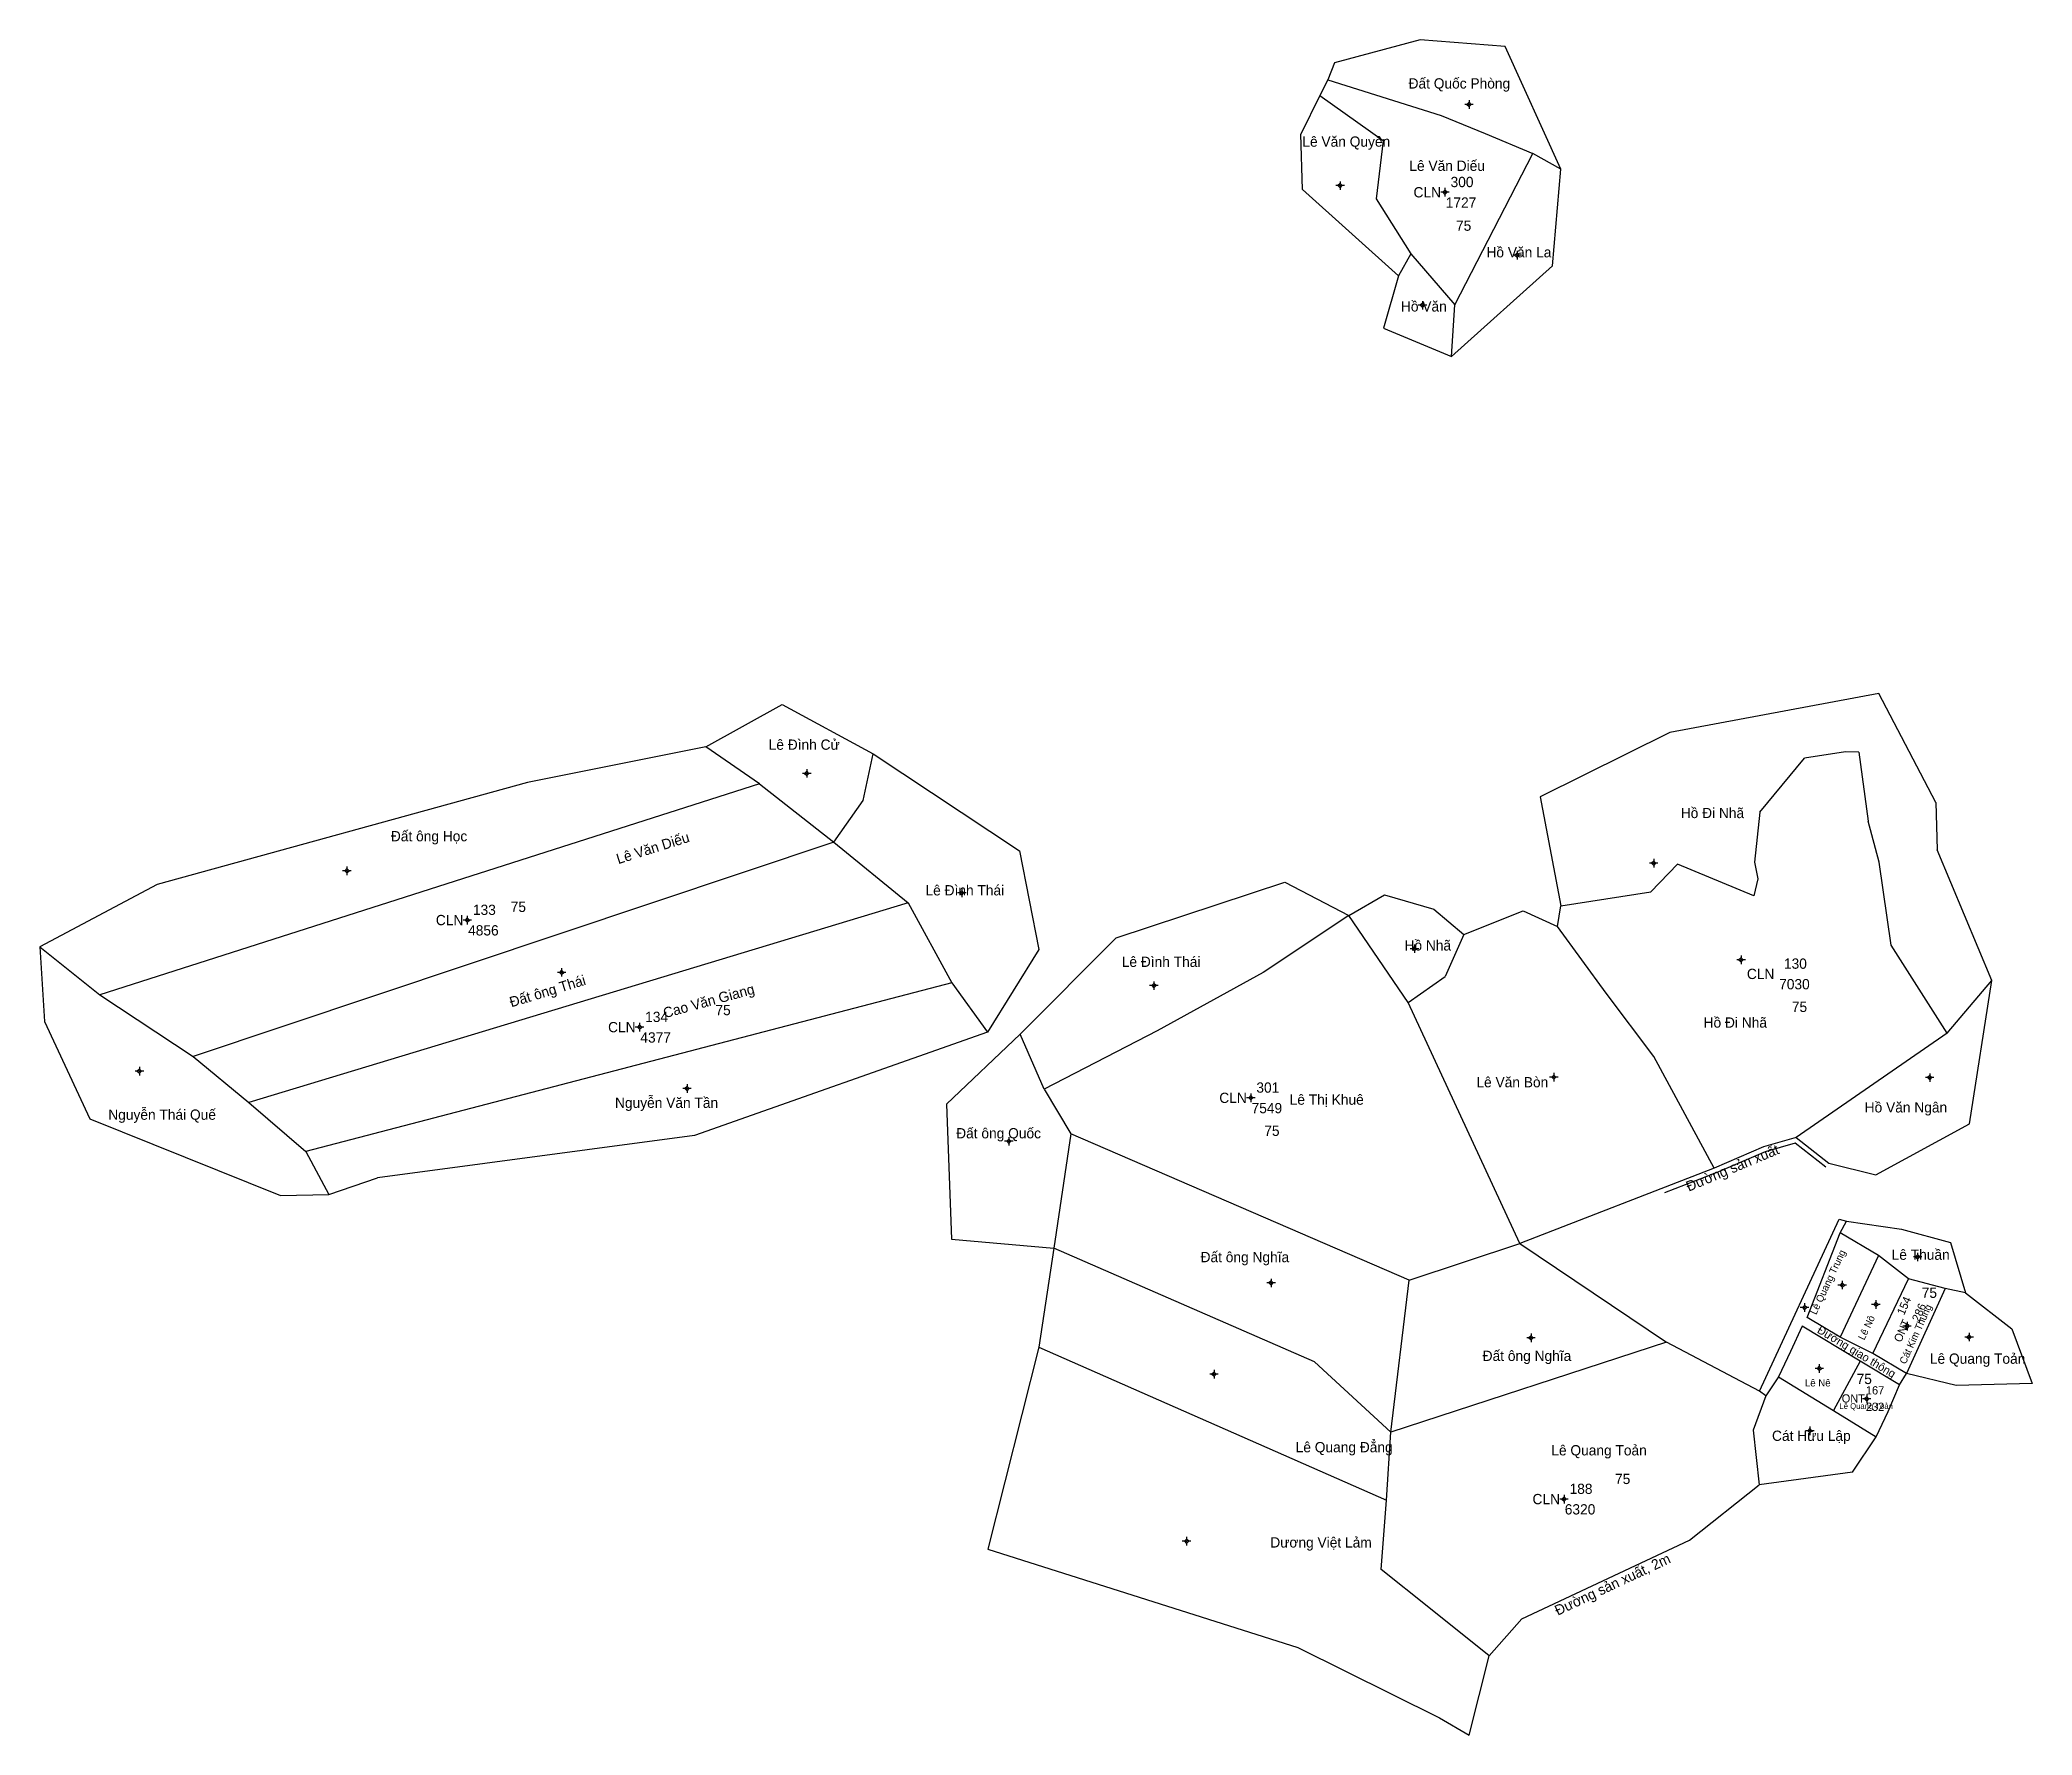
# Model space of a CAD drawing. Extents: x 536635 to 538419, y 1845904 to 1847311.
# Drawn here: x 536979 to 537561, y 1846292 to 1846787 of the extents above; entities that cross this region are included whole.
import ezdxf

# ---------------------------------------------------------------- set-up
doc = ezdxf.new("R2010")
doc.units = 0
for name, color, linetype in [('Level 10', 7, 'Continuous'), ('Level 11', 7, 'Continuous'), ('Level 2', 7, 'Continuous'), ('Level 3', 7, 'Continuous'), ('Level 4', 7, 'Continuous'), ('Level 5', 7, 'Continuous'), ('Level 63', 7, 'Continuous'), ('Level 7', 7, 'Continuous'), ('Level 8', 7, 'Continuous')]:
    doc.layers.add(name, color=color, linetype=linetype)

msp = doc.modelspace()

# ---------------------------------------------------------------- texts
at = {"layer": 'Level 2'}
for s, height, p in [('Đất Quốc Phòng', 3, (537378.46, 1846773.16)), ('Lê Văn Quyền', 3, (537347.44, 1846756.17)), ('Lê Văn Diếu', 3, (537378.68, 1846749.11)), ('Hồ Văn La', 3, (537401.2, 1846723.86)), ('Hồ Văn', 3, (537376.23, 1846708.05)), ('Lê Đình Cử', 3, (537191.6, 1846580.07)), ('Hồ Đi Nhã', 3, (537457.94, 1846560.11)), ('Đất ông Học', 3, (537081.28, 1846553.34)), ('Lê Đình Thái', 3, (537237.4, 1846537.54)), ('Hồ Nhã', 3, (537377.27, 1846521.45)), ('Lê Đình Thái', 3, (537294.71, 1846516.66)), ('Hồ Đi Nhã', 3, (537464.61, 1846498.92)), ('Lê Văn Bòn', 3, (537398.27, 1846481.5)), ('Nguyễn Văn Tần', 3, (537146.73, 1846475.5)), ('Lê Thị Khuê', 3, (537343.74, 1846476.41)), ('Hồ Văn Ngân', 3, (537511.65, 1846474.16)), ('Nguyễn Thái Quế', 3, (536998.75, 1846472.02)), ('Đất ông Quốc', 3, (537246.36, 1846466.59)), ('Đất ông Nghĩa', 3, (537317.72, 1846430.43)), ('Lê Thuần', 3, (537519.52, 1846431.13)), ('Đất ông Nghĩa', 3, (537400.09, 1846401.59)), ('Lê Quang Toản', 3, (537530.69, 1846400.77)), ('Lê Nê', 2.1, (537494.2, 1846394.14)), ('Lê Quang Toản', 1.68, (537504.28, 1846387.58)), ('Lê Quang Đẳng', 3, (537345.49, 1846374.92)), ('Cát Hữu Lập', 3, (537484.59, 1846378.25)), ('Lê Quang Toản', 3, (537420.14, 1846374.01)), ('Dương Việt Lảm', 3, (537338.08, 1846347.11))]:
    msp.add_text(s, height=height, dxfattribs=at).set_placement(p)
for s, height, rotation, p in [('Lê Văn Diếu', 2.99976, 17.449236, (537147.69, 1846546.65)), ('Đất ông Thái', 3, 16.8584, (537116.47, 1846504.85)), ('Cao Văn Giang', 3, 15.255119, (537161.26, 1846501.67)), ('Lê Quang Trung', 2.09982, 64.824056, (537497.48, 1846414.92)), ('Lê Nô', 2.1, 64.506947, (537511.52, 1846407.5)), ('Cát Kim Thung', 2.1, 65.611986, (537523.6, 1846400.48))]:
    msp.add_text(s, height=height, rotation=rotation, dxfattribs=at).set_placement(p)
at = {"layer": 'Level 3'}
for s, height, p in [('CLN', 3, (537379.9, 1846741.37)), ('CLN', 3, (537094.41, 1846528.84)), ('CLN', 3, (537477.25, 1846513.12)), ('CLN', 3, (537144.71, 1846497.57)), ('CLN', 3, (537323.19, 1846476.93)), ('ONT', 2.4, (537504.95, 1846389.45)), ('CLN', 3, (537414.65, 1846359.76))]:
    msp.add_text(s, height=height, dxfattribs=at).set_placement(p)
msp.add_text('ONT', height=2.3999, rotation=66.132756, dxfattribs=at).set_placement((537522.25, 1846406.83))
at = {"layer": 'Level 4'}
for s, height, p in [('300', 3, (537390.72, 1846744.37)), ('133', 3, (537105.23, 1846531.84)), ('130', 3, (537488.07, 1846516.12)), ('134', 3, (537155.53, 1846500.57)), ('301', 3, (537334.01, 1846479.93)), ('167', 2.4, (537512, 1846391.81)), ('188', 3, (537425.47, 1846362.76))]:
    msp.add_text(s, height=height, dxfattribs=at).set_placement(p)
msp.add_text('154', height=2.3999, rotation=66.132756, dxfattribs=at).set_placement((537523.14, 1846414.78))
at = {"layer": 'Level 5'}
for s, height, p in [('1727', 3, (537389.32, 1846738.37)), ('4856', 3, (537103.83, 1846525.84)), ('7030', 3, (537486.67, 1846510.12)), ('4377', 3, (537154.13, 1846494.57)), ('7549', 3, (537332.61, 1846473.93)), ('232', 2.4, (537512, 1846387.01)), ('6320', 3, (537424.07, 1846356.76))]:
    msp.add_text(s, height=height, dxfattribs=at).set_placement(p)
msp.add_text('286', height=2.3999, rotation=66.132756, dxfattribs=at).set_placement((537527.53, 1846412.84))
at = {"layer": 'Level 63'}
for p in [(537500.28, 1846458.2), (537500.28, 1846458.2), (537500.28, 1846458.2), (537453.23, 1846450.71), (537453.23, 1846450.71), (537453.23, 1846450.71)]:
    msp.add_text('D', height=0.01, dxfattribs=at).set_placement(p)
at = {"layer": 'Level 7'}
for p in [(537392.31, 1846731.62), (537116.27, 1846532.71), (537490.38, 1846503.5), (537176.05, 1846502.56), (537336.32, 1846467.31), (537528.31, 1846420.01), (537509.29, 1846394.84), (537438.75, 1846365.65)]:
    msp.add_text('75', height=3, dxfattribs=at).set_placement(p)
at = {"layer": 'Level 8'}
for s, height, rotation, p in [('Đường sản xuất', 3, 22.745606, (537460.26, 1846451)), ('Đường giao thông', 2.4, 328.8376, (537497.55, 1846410)), ('Đường sản xuất, 2m', 3, 25.158136, (537422.01, 1846327.17))]:
    msp.add_text(s, height=height, rotation=rotation, dxfattribs=at).set_placement(p)

# ---------------------------------------------------------------- linework, layer by layer
at = {"layer": 'Level 10'}
for p, q in [((537356.87, 1846780.64), (537354.9, 1846775.75)), ((537354.9, 1846775.75), (537352.57, 1846771.08)), ((537352.57, 1846771.08), (537346.95, 1846759.84)), ((537400.8, 1846759.99), (537414.79, 1846754.16)), ((537392, 1846710), (537414.79, 1846754.16)), ((537422.88, 1846749.66), (537414.79, 1846754.16)), ((537379.13, 1846724.85), (537375.51, 1846718.51)), ((537379.13, 1846724.85), (537392, 1846710)), ((537390.98, 1846694.88), (537392, 1846710)), ((537188.92, 1846570.16), (537173.2, 1846580.94)), ((537481.06, 1846561.83), (537494.06, 1846577.63)), ((537509.9, 1846579.38), (537512.7, 1846559.23)), ((537188.92, 1846570.16), (536996.31, 1846508.53)), ((537188.92, 1846570.16), (537210.67, 1846553.04)), ((537416.87, 1846566.29), (537422.91, 1846534.51)), ((537532.42, 1846564.67), (537532.77, 1846550.88)), ((537481.06, 1846561.83), (537479.45, 1846547.26)), ((537515.9, 1846547.26), (537512.7, 1846559.23)), ((537210.67, 1846553.04), (537023.57, 1846490.52)), ((537210.67, 1846553.04), (537232.31, 1846535.37)), ((537449.19, 1846538.55), (537456.98, 1846546.69)), ((537548.79, 1846512.68), (537532.77, 1846550.88)), ((537232.31, 1846535.37), (537039.8, 1846477.1)), ((537232.31, 1846535.37), (537245.09, 1846512.05)), ((537422.91, 1846534.51), (537449.19, 1846538.55)), ((537378.29, 1846506.3), (537361.04, 1846531.7)), ((537394.57, 1846526.08), (537411.9, 1846532.99)), ((537411.9, 1846532.99), (537421.94, 1846528.47)), ((537421.94, 1846528.47), (537422.91, 1846534.51)), ((537394.57, 1846526.08), (537389.11, 1846513.85)), ((536978.77, 1846522.5), (536996.31, 1846508.53)), ((537245.09, 1846512.05), (537056.43, 1846462.78)), ((537245.09, 1846512.05), (537255.48, 1846497.64)), ((537378.29, 1846506.3), (537389.11, 1846513.85)), ((537535.76, 1846497.36), (537548.79, 1846512.68)), ((536996.31, 1846508.53), (537023.57, 1846490.52)), ((537410.98, 1846435.93), (537378.29, 1846506.3)), ((537272, 1846481), (537265, 1846497)), ((537535.76, 1846497.36), (537491.66, 1846466.87)), ((537023.57, 1846490.52), (537039.8, 1846477.1)), ((537467.68, 1846457.92), (537450.07, 1846490.49)), ((537039.8, 1846477.1), (537056.43, 1846462.78)), ((537272, 1846481), (537279.85, 1846467.95)), ((537279.85, 1846467.95), (537274.83, 1846434.49)), ((537378.64, 1846425.17), (537279.85, 1846467.95)), ((537056.43, 1846462.78), (537063.2, 1846450.24)), ((537063.2, 1846450.24), (537077.4, 1846455.07)), ((537467.68, 1846457.92), (537410.98, 1846435.93)), ((537480.96, 1846392.78), (537504.16, 1846443.01)), ((537504.16, 1846443.01), (537506.34, 1846442.44)), ((537504.47, 1846439.02), (537506.34, 1846442.44)), ((537378.64, 1846425.17), (537410.98, 1846435.93)), ((537410.98, 1846435.93), (537453.74, 1846407.05)), ((537515.71, 1846432.4), (537504.47, 1846439.02)), ((537274.83, 1846434.49), (537270.5, 1846405.6)), ((537515.71, 1846432.4), (537504.48, 1846408.51)), ((537524.46, 1846425.59), (537515.71, 1846432.4)), ((537373.26, 1846380.76), (537378.64, 1846425.17)), ((537514.06, 1846403.78), (537524.46, 1846425.59)), ((537535.13, 1846422.71), (537524.46, 1846425.59)), ((537535.13, 1846422.71), (537523.88, 1846397.9)), ((537541.07, 1846421.49), (537535.13, 1846422.71)), ((537453.74, 1846407.05), (537373.26, 1846380.76)), ((537480.96, 1846392.78), (537453.74, 1846407.05)), ((537514.06, 1846403.78), (537504.48, 1846408.51)), ((537270.5, 1846405.6), (537372.04, 1846360.98)), ((537489.99, 1846404.32), (537486.45, 1846397)), ((537510.29, 1846401.55), (537502.58, 1846387.09)), ((537521.77, 1846394.61), (537510.29, 1846401.55)), ((537523.88, 1846397.9), (537514.06, 1846403.78)), ((537486.45, 1846397), (537482.81, 1846391.38)), ((537486.45, 1846397), (537502.58, 1846387.09)), ((537521.77, 1846394.61), (537523.88, 1846397.9)), ((537482.81, 1846391.38), (537480.96, 1846392.78)), ((537518.52, 1846386.81), (537521.77, 1846394.61)), ((537502.58, 1846387.09), (537515.02, 1846379.45)), ((537515.02, 1846379.45), (537518.52, 1846386.81)), ((537372.04, 1846360.98), (537373.26, 1846380.76)), ((537508.08, 1846369.13), (537515.02, 1846379.45)), ((537508.08, 1846369.13), (537480.85, 1846365.4)), ((537402, 1846315.48), (537384.4, 1846329.62)), ((537396.16, 1846292.32), (537402, 1846315.48))]:
    msp.add_line(p, q, dxfattribs=at)
for points in [[(537422.88, 1846749.66), (537406.68, 1846785.48), (537381.88, 1846787.38), (537356.87, 1846780.64)], [(537354.9, 1846775.75), (537387.99, 1846765.33), (537400.8, 1846759.99)], [(537352.57, 1846771.08), (537371, 1846758), (537369, 1846741), (537379.13, 1846724.85)], [(537375.51, 1846718.51), (537347.53, 1846743.67), (537346.95, 1846759.84)], [(537390.98, 1846694.88), (537420.52, 1846721.4), (537422.88, 1846749.66)], [(537375.51, 1846718.51), (537371.1, 1846703.22), (537390.98, 1846694.88)], [(537173.2, 1846580.94), (537195.54, 1846593.31), (537222.11, 1846578.88)], [(537532.42, 1846564.67), (537515.82, 1846596.51), (537454.73, 1846585.12), (537416.87, 1846566.29)], [(537173.2, 1846580.94), (537121.13, 1846570.52), (537013, 1846540.77), (536978.77, 1846522.5)], [(537210.67, 1846553.04), (537219.19, 1846565.21), (537222.11, 1846578.88)], [(537222.11, 1846578.88), (537264.8, 1846550.59), (537270.5, 1846521.74), (537255.48, 1846497.64)], [(537509.9, 1846579.38), (537506.05, 1846579.51), (537494.06, 1846577.63)], [(537479.45, 1846547.26), (537480.43, 1846542.34), (537479.25, 1846537.38), (537456.98, 1846546.69)], [(537535.76, 1846497.36), (537519.35, 1846523), (537515.9, 1846547.26)], [(537265, 1846497), (537293.08, 1846525.15), (537342.32, 1846541.38), (537361.04, 1846531.7)], [(537361.04, 1846531.7), (537371.42, 1846537.66), (537385.84, 1846533.48), (537394.57, 1846526.08)], [(537361.04, 1846531.7), (537336, 1846515), (537305, 1846498), (537272, 1846481)], [(537450.07, 1846490.49), (537436.11, 1846508.96), (537421.94, 1846528.47)], [(536978.77, 1846522.5), (536980.15, 1846500.7), (536993.41, 1846472.28), (537049.08, 1846449.92), (537063.2, 1846450.24)], [(537491.66, 1846466.87), (537501.21, 1846459.38), (537514.89, 1846455.96), (537542.25, 1846470.79), (537548.79, 1846512.68)], [(537255.48, 1846497.64), (537169.98, 1846467.46), (537077.4, 1846455.07)], [(537265, 1846497), (537243.55, 1846476.56), (537244.97, 1846437.16), (537274.83, 1846434.49)], [(537500.28, 1846458.2), (537491.34, 1846465.22), (537482.57, 1846462.69), (537468.25, 1846456.53), (537453.23, 1846450.71)], [(537491.66, 1846466.87), (537482.06, 1846464.11), (537467.68, 1846457.92)], [(537506.34, 1846442.44), (537522.36, 1846440.05), (537536.7, 1846436.15), (537541.07, 1846421.49)], [(537504.48, 1846408.51), (537494.81, 1846414.29), (537504.47, 1846439.02)], [(537373.26, 1846380.76), (537351, 1846401.31), (537274.83, 1846434.49)], [(537541.07, 1846421.49), (537554.66, 1846410.99), (537560.55, 1846395.03), (537538.32, 1846394.46), (537523.88, 1846397.9)], [(537510.29, 1846401.55), (537493.41, 1846411.76), (537489.99, 1846404.32)], [(537270.5, 1846405.6), (537255.58, 1846346.66), (537346.08, 1846317.88), (537387.47, 1846297.36), (537396.16, 1846292.32)], [(537482.81, 1846391.38), (537479.06, 1846381.41), (537480.85, 1846365.4)], [(537384.4, 1846329.62), (537370.43, 1846340.66), (537372.04, 1846360.98)], [(537402, 1846315.48), (537411.49, 1846326.25), (537460.49, 1846349.26), (537480.85, 1846365.4)]]:
    msp.add_lwpolyline(points, dxfattribs=at)
at = {"layer": 'Level 11'}
for p, q in [((537395.485, 1846768.52), (537394.86, 1846768.52)), ((537396.11, 1846769.145), (537395.485, 1846768.52)), ((537395.485, 1846768.52), (537396.11, 1846767.895)), ((537396.11, 1846769.77), (537396.11, 1846769.145)), ((537396.735, 1846768.52), (537396.11, 1846769.145)), ((537396.11, 1846767.895), (537396.735, 1846768.52)), ((537396.11, 1846767.895), (537396.11, 1846767.27)), ((537397.36, 1846768.52), (537396.735, 1846768.52)), ((537357.845, 1846744.8), (537357.22, 1846744.8)), ((537358.47, 1846745.425), (537357.845, 1846744.8)), ((537357.845, 1846744.8), (537358.47, 1846744.175)), ((537358.47, 1846746.05), (537358.47, 1846745.425)), ((537359.095, 1846744.8), (537358.47, 1846745.425)), ((537358.47, 1846744.175), (537359.095, 1846744.8)), ((537359.72, 1846744.8), (537359.095, 1846744.8)), ((537358.47, 1846744.175), (537358.47, 1846743.55)), ((537388.465, 1846742.88), (537387.84, 1846742.88)), ((537389.09, 1846743.505), (537388.465, 1846742.88)), ((537388.465, 1846742.88), (537389.09, 1846742.255)), ((537389.09, 1846744.13), (537389.09, 1846743.505)), ((537389.715, 1846742.88), (537389.09, 1846743.505)), ((537389.09, 1846742.255), (537389.715, 1846742.88)), ((537389.09, 1846742.255), (537389.09, 1846741.63)), ((537390.34, 1846742.88), (537389.715, 1846742.88)), ((537409.515, 1846724.52), (537408.89, 1846724.52)), ((537410.14, 1846725.145), (537409.515, 1846724.52)), ((537409.515, 1846724.52), (537410.14, 1846723.895)), ((537410.14, 1846725.77), (537410.14, 1846725.145)), ((537410.765, 1846724.52), (537410.14, 1846725.145)), ((537410.14, 1846723.895), (537410.765, 1846724.52)), ((537410.14, 1846723.895), (537410.14, 1846723.27)), ((537411.39, 1846724.52), (537410.765, 1846724.52)), ((537381.875, 1846709.86), (537381.25, 1846709.86)), ((537382.5, 1846710.485), (537381.875, 1846709.86)), ((537381.875, 1846709.86), (537382.5, 1846709.235)), ((537382.5, 1846711.11), (537382.5, 1846710.485)), ((537383.125, 1846709.86), (537382.5, 1846710.485)), ((537382.5, 1846709.235), (537383.125, 1846709.86)), ((537383.75, 1846709.86), (537383.125, 1846709.86)), ((537382.5, 1846709.235), (537382.5, 1846708.61)), ((537202.085, 1846573.18), (537201.46, 1846573.18)), ((537202.71, 1846573.805), (537202.085, 1846573.18)), ((537202.085, 1846573.18), (537202.71, 1846572.555)), ((537202.71, 1846574.43), (537202.71, 1846573.805)), ((537203.335, 1846573.18), (537202.71, 1846573.805)), ((537202.71, 1846572.555), (537203.335, 1846573.18)), ((537202.71, 1846572.555), (537202.71, 1846571.93)), ((537203.96, 1846573.18), (537203.335, 1846573.18)), ((537449.405, 1846546.94), (537448.78, 1846546.94)), ((537450.03, 1846547.565), (537449.405, 1846546.94)), ((537449.405, 1846546.94), (537450.03, 1846546.315)), ((537450.03, 1846548.19), (537450.03, 1846547.565)), ((537450.655, 1846546.94), (537450.03, 1846547.565)), ((537450.03, 1846546.315), (537450.655, 1846546.94)), ((537451.28, 1846546.94), (537450.655, 1846546.94)), ((537067.815, 1846544.74), (537067.19, 1846544.74)), ((537068.44, 1846545.365), (537067.815, 1846544.74)), ((537067.815, 1846544.74), (537068.44, 1846544.115)), ((537068.44, 1846545.99), (537068.44, 1846545.365)), ((537069.065, 1846544.74), (537068.44, 1846545.365)), ((537068.44, 1846544.115), (537069.065, 1846544.74)), ((537068.44, 1846544.115), (537068.44, 1846543.49)), ((537069.69, 1846544.74), (537069.065, 1846544.74)), ((537450.03, 1846546.315), (537450.03, 1846545.69)), ((537247.375, 1846538.26), (537246.75, 1846538.26)), ((537248, 1846538.885), (537247.375, 1846538.26)), ((537247.375, 1846538.26), (537248, 1846537.635)), ((537248, 1846539.51), (537248, 1846538.885)), ((537248.625, 1846538.26), (537248, 1846538.885)), ((537248, 1846537.635), (537248.625, 1846538.26)), ((537248, 1846537.635), (537248, 1846537.01)), ((537249.25, 1846538.26), (537248.625, 1846538.26)), ((537102.975, 1846530.34), (537102.35, 1846530.34)), ((537103.6, 1846530.965), (537102.975, 1846530.34)), ((537102.975, 1846530.34), (537103.6, 1846529.715)), ((537103.6, 1846531.59), (537103.6, 1846530.965)), ((537104.225, 1846530.34), (537103.6, 1846530.965)), ((537103.6, 1846529.715), (537104.225, 1846530.34)), ((537103.6, 1846529.715), (537103.6, 1846529.09)), ((537104.85, 1846530.34), (537104.225, 1846530.34)), ((537380.19, 1846523.23), (537380.19, 1846522.605)), ((537379.565, 1846521.98), (537378.94, 1846521.98)), ((537380.19, 1846522.605), (537379.565, 1846521.98)), ((537379.565, 1846521.98), (537380.19, 1846521.355)), ((537380.815, 1846521.98), (537380.19, 1846522.605)), ((537380.19, 1846521.355), (537380.815, 1846521.98)), ((537380.19, 1846521.355), (537380.19, 1846520.73)), ((537381.44, 1846521.98), (537380.815, 1846521.98)), ((537474.935, 1846518.72), (537474.31, 1846518.72)), ((537475.56, 1846519.345), (537474.935, 1846518.72)), ((537474.935, 1846518.72), (537475.56, 1846518.095)), ((537475.56, 1846519.97), (537475.56, 1846519.345)), ((537476.185, 1846518.72), (537475.56, 1846519.345)), ((537475.56, 1846518.095), (537476.185, 1846518.72)), ((537475.56, 1846518.095), (537475.56, 1846517.47)), ((537476.81, 1846518.72), (537476.185, 1846518.72)), ((537130.515, 1846515.07), (537129.89, 1846515.07)), ((537131.14, 1846515.695), (537130.515, 1846515.07)), ((537130.515, 1846515.07), (537131.14, 1846514.445)), ((537131.14, 1846516.32), (537131.14, 1846515.695)), ((537131.765, 1846515.07), (537131.14, 1846515.695)), ((537131.14, 1846514.445), (537131.765, 1846515.07)), ((537131.14, 1846514.445), (537131.14, 1846513.82)), ((537132.39, 1846515.07), (537131.765, 1846515.07)), ((537304.1, 1846511.815), (537303.475, 1846511.19)), ((537304.1, 1846512.44), (537304.1, 1846511.815)), ((537304.725, 1846511.19), (537304.1, 1846511.815)), ((537303.475, 1846511.19), (537302.85, 1846511.19)), ((537303.475, 1846511.19), (537304.1, 1846510.565)), ((537304.1, 1846510.565), (537304.725, 1846511.19)), ((537304.1, 1846510.565), (537304.1, 1846509.94)), ((537305.35, 1846511.19), (537304.725, 1846511.19)), ((537153.9, 1846500.33), (537153.9, 1846499.705)), ((537153.275, 1846499.08), (537152.65, 1846499.08)), ((537153.9, 1846499.705), (537153.275, 1846499.08)), ((537153.275, 1846499.08), (537153.9, 1846498.455)), ((537154.525, 1846499.08), (537153.9, 1846499.705)), ((537153.9, 1846498.455), (537154.525, 1846499.08)), ((537153.9, 1846498.455), (537153.9, 1846497.83)), ((537155.15, 1846499.08), (537154.525, 1846499.08)), ((537007.225, 1846486.21), (537006.6, 1846486.21)), ((537007.85, 1846486.835), (537007.225, 1846486.21)), ((537007.225, 1846486.21), (537007.85, 1846485.585)), ((537007.85, 1846487.46), (537007.85, 1846486.835)), ((537008.475, 1846486.21), (537007.85, 1846486.835)), ((537007.85, 1846485.585), (537008.475, 1846486.21)), ((537007.85, 1846485.585), (537007.85, 1846484.96)), ((537009.1, 1846486.21), (537008.475, 1846486.21)), ((537420.255, 1846484.46), (537419.63, 1846484.46)), ((537420.88, 1846485.085), (537420.255, 1846484.46)), ((537420.255, 1846484.46), (537420.88, 1846483.835)), ((537420.88, 1846485.71), (537420.88, 1846485.085)), ((537421.505, 1846484.46), (537420.88, 1846485.085)), ((537420.88, 1846483.835), (537421.505, 1846484.46)), ((537420.88, 1846483.835), (537420.88, 1846483.21)), ((537422.13, 1846484.46), (537421.505, 1846484.46)), ((537530.005, 1846484.32), (537529.38, 1846484.32)), ((537530.63, 1846484.945), (537530.005, 1846484.32)), ((537530.005, 1846484.32), (537530.63, 1846483.695)), ((537530.63, 1846485.57), (537530.63, 1846484.945)), ((537531.255, 1846484.32), (537530.63, 1846484.945)), ((537530.63, 1846483.695), (537531.255, 1846484.32)), ((537530.63, 1846483.695), (537530.63, 1846483.07)), ((537531.88, 1846484.32), (537531.255, 1846484.32)), ((537167.125, 1846481.14), (537166.5, 1846481.14)), ((537167.75, 1846481.765), (537167.125, 1846481.14)), ((537167.125, 1846481.14), (537167.75, 1846480.515)), ((537167.75, 1846482.39), (537167.75, 1846481.765)), ((537168.375, 1846481.14), (537167.75, 1846481.765)), ((537167.75, 1846480.515), (537168.375, 1846481.14)), ((537167.75, 1846480.515), (537167.75, 1846479.89)), ((537169, 1846481.14), (537168.375, 1846481.14)), ((537331.765, 1846478.44), (537331.14, 1846478.44)), ((537332.39, 1846479.065), (537331.765, 1846478.44)), ((537331.765, 1846478.44), (537332.39, 1846477.815)), ((537332.39, 1846479.69), (537332.39, 1846479.065)), ((537333.015, 1846478.44), (537332.39, 1846479.065)), ((537332.39, 1846477.815), (537333.015, 1846478.44)), ((537332.39, 1846477.815), (537332.39, 1846477.19)), ((537333.64, 1846478.44), (537333.015, 1846478.44)), ((537261.105, 1846465.74), (537260.48, 1846465.74)), ((537261.73, 1846466.365), (537261.105, 1846465.74)), ((537261.105, 1846465.74), (537261.73, 1846465.115)), ((537261.73, 1846466.99), (537261.73, 1846466.365)), ((537262.355, 1846465.74), (537261.73, 1846466.365)), ((537261.73, 1846465.115), (537262.355, 1846465.74)), ((537261.73, 1846465.115), (537261.73, 1846464.49)), ((537262.98, 1846465.74), (537262.355, 1846465.74)), ((537526.485, 1846431.96), (537525.86, 1846431.96)), ((537527.11, 1846432.585), (537526.485, 1846431.96)), ((537526.485, 1846431.96), (537527.11, 1846431.335)), ((537527.11, 1846433.21), (537527.11, 1846432.585)), ((537527.735, 1846431.96), (537527.11, 1846432.585)), ((537527.11, 1846431.335), (537527.735, 1846431.96)), ((537527.11, 1846431.335), (537527.11, 1846430.71)), ((537528.36, 1846431.96), (537527.735, 1846431.96)), ((537337.695, 1846424.36), (537337.07, 1846424.36)), ((537338.32, 1846424.985), (537337.695, 1846424.36)), ((537337.695, 1846424.36), (537338.32, 1846423.735)), ((537338.32, 1846425.61), (537338.32, 1846424.985)), ((537338.945, 1846424.36), (537338.32, 1846424.985)), ((537338.32, 1846423.735), (537338.945, 1846424.36)), ((537339.57, 1846424.36), (537338.945, 1846424.36)), ((537505.08, 1846424.385), (537504.455, 1846423.76)), ((537505.08, 1846425.01), (537505.08, 1846424.385)), ((537505.705, 1846423.76), (537505.08, 1846424.385)), ((537338.32, 1846423.735), (537338.32, 1846423.11)), ((537504.455, 1846423.76), (537503.83, 1846423.76)), ((537504.455, 1846423.76), (537505.08, 1846423.135)), ((537505.08, 1846423.135), (537505.705, 1846423.76)), ((537505.08, 1846423.135), (537505.08, 1846422.51)), ((537506.33, 1846423.76), (537505.705, 1846423.76)), ((537514.93, 1846418.715), (537514.305, 1846418.09)), ((537514.93, 1846419.34), (537514.93, 1846418.715)), ((537515.555, 1846418.09), (537514.93, 1846418.715)), ((537493.465, 1846417.19), (537492.84, 1846417.19)), ((537494.09, 1846417.815), (537493.465, 1846417.19)), ((537493.465, 1846417.19), (537494.09, 1846416.565)), ((537494.09, 1846418.44), (537494.09, 1846417.815)), ((537494.715, 1846417.19), (537494.09, 1846417.815)), ((537494.09, 1846416.565), (537494.715, 1846417.19)), ((537494.09, 1846416.565), (537494.09, 1846415.94)), ((537495.34, 1846417.19), (537494.715, 1846417.19)), ((537514.305, 1846418.09), (537513.68, 1846418.09)), ((537514.305, 1846418.09), (537514.93, 1846417.465)), ((537514.93, 1846417.465), (537515.555, 1846418.09)), ((537514.93, 1846417.465), (537514.93, 1846416.84)), ((537516.18, 1846418.09), (537515.555, 1846418.09)), ((537524.01, 1846412.99), (537524.01, 1846412.365)), ((537413.585, 1846408.34), (537412.96, 1846408.34)), ((537414.21, 1846408.965), (537413.585, 1846408.34)), ((537413.585, 1846408.34), (537414.21, 1846407.715)), ((537414.21, 1846409.59), (537414.21, 1846408.965)), ((537414.835, 1846408.34), (537414.21, 1846408.965)), ((537414.21, 1846407.715), (537414.835, 1846408.34)), ((537414.21, 1846407.715), (537414.21, 1846407.09)), ((537415.46, 1846408.34), (537414.835, 1846408.34)), ((537523.385, 1846411.74), (537522.76, 1846411.74)), ((537524.01, 1846412.365), (537523.385, 1846411.74)), ((537523.385, 1846411.74), (537524.01, 1846411.115)), ((537524.635, 1846411.74), (537524.01, 1846412.365)), ((537524.01, 1846411.115), (537524.635, 1846411.74)), ((537524.01, 1846411.115), (537524.01, 1846410.49)), ((537525.26, 1846411.74), (537524.635, 1846411.74)), ((537541.515, 1846408.58), (537540.89, 1846408.58)), ((537542.14, 1846409.205), (537541.515, 1846408.58)), ((537541.515, 1846408.58), (537542.14, 1846407.955)), ((537542.14, 1846409.83), (537542.14, 1846409.205)), ((537542.765, 1846408.58), (537542.14, 1846409.205)), ((537542.14, 1846407.955), (537542.765, 1846408.58)), ((537542.14, 1846407.955), (537542.14, 1846407.33)), ((537543.39, 1846408.58), (537542.765, 1846408.58)), ((537321.015, 1846397.74), (537320.39, 1846397.74)), ((537321.64, 1846398.365), (537321.015, 1846397.74)), ((537321.015, 1846397.74), (537321.64, 1846397.115)), ((537321.64, 1846398.99), (537321.64, 1846398.365)), ((537322.265, 1846397.74), (537321.64, 1846398.365)), ((537321.64, 1846397.115), (537322.265, 1846397.74)), ((537321.64, 1846397.115), (537321.64, 1846396.49)), ((537322.89, 1846397.74), (537322.265, 1846397.74)), ((537497.765, 1846399.42), (537497.14, 1846399.42)), ((537498.39, 1846400.045), (537497.765, 1846399.42)), ((537497.765, 1846399.42), (537498.39, 1846398.795)), ((537498.39, 1846400.67), (537498.39, 1846400.045)), ((537499.015, 1846399.42), (537498.39, 1846400.045)), ((537498.39, 1846398.795), (537499.015, 1846399.42)), ((537498.39, 1846398.795), (537498.39, 1846398.17)), ((537499.64, 1846399.42), (537499.015, 1846399.42)), ((537511.605, 1846390.5), (537510.98, 1846390.5)), ((537512.23, 1846391.125), (537511.605, 1846390.5)), ((537511.605, 1846390.5), (537512.23, 1846389.875)), ((537512.23, 1846391.75), (537512.23, 1846391.125)), ((537512.855, 1846390.5), (537512.23, 1846391.125)), ((537512.23, 1846389.875), (537512.855, 1846390.5)), ((537512.23, 1846389.875), (537512.23, 1846389.25)), ((537513.48, 1846390.5), (537512.855, 1846390.5)), ((537495.005, 1846381.2), (537494.38, 1846381.2)), ((537495.63, 1846381.825), (537495.005, 1846381.2)), ((537495.005, 1846381.2), (537495.63, 1846380.575)), ((537495.63, 1846382.45), (537495.63, 1846381.825)), ((537496.255, 1846381.2), (537495.63, 1846381.825)), ((537495.63, 1846380.575), (537496.255, 1846381.2)), ((537495.63, 1846380.575), (537495.63, 1846379.95)), ((537496.88, 1846381.2), (537496.255, 1846381.2)), ((537423.225, 1846361.26), (537422.6, 1846361.26)), ((537423.85, 1846361.885), (537423.225, 1846361.26)), ((537423.225, 1846361.26), (537423.85, 1846360.635)), ((537423.85, 1846362.51), (537423.85, 1846361.885)), ((537424.475, 1846361.26), (537423.85, 1846361.885)), ((537423.85, 1846360.635), (537424.475, 1846361.26)), ((537423.85, 1846360.635), (537423.85, 1846360.01)), ((537425.1, 1846361.26), (537424.475, 1846361.26)), ((537312.995, 1846348.96), (537312.37, 1846348.96)), ((537313.62, 1846349.585), (537312.995, 1846348.96)), ((537312.995, 1846348.96), (537313.62, 1846348.335)), ((537313.62, 1846350.21), (537313.62, 1846349.585)), ((537314.245, 1846348.96), (537313.62, 1846349.585)), ((537313.62, 1846348.335), (537314.245, 1846348.96)), ((537314.87, 1846348.96), (537314.245, 1846348.96)), ((537313.62, 1846348.335), (537313.62, 1846347.71))]:
    msp.add_line(p, q, dxfattribs=at)
for centre in [(537396.11, 1846768.52), (537358.47, 1846744.8), (537389.09, 1846742.88), (537410.14, 1846724.52), (537382.5, 1846709.86), (537202.71, 1846573.18), (537450.03, 1846546.94), (537068.44, 1846544.74), (537248, 1846538.26), (537103.6, 1846530.34), (537380.19, 1846521.98), (537475.56, 1846518.72), (537131.14, 1846515.07), (537304.1, 1846511.19), (537153.9, 1846499.08), (537007.85, 1846486.21), (537420.88, 1846484.46), (537530.63, 1846484.32), (537167.75, 1846481.14), (537332.39, 1846478.44), (537261.73, 1846465.74), (537527.11, 1846431.96), (537338.32, 1846424.36), (537505.08, 1846423.76), (537494.09, 1846417.19), (537514.93, 1846418.09), (537414.21, 1846408.34), (537524.01, 1846411.74), (537542.14, 1846408.58), (537321.64, 1846397.74), (537498.39, 1846399.42), (537512.23, 1846390.5), (537495.63, 1846381.2), (537423.85, 1846361.26), (537313.62, 1846348.96)]:
    msp.add_circle(centre, 0.15, dxfattribs=at)

msp.set_redraw_order([(e.dxf.handle, doc.entitydb.next_handle()) for e in msp.query("TEXT MTEXT ATTDEF DIMENSION ARC_DIMENSION")])  # texts and dimensions are drawn at this point

doc.saveas('drawing.dxf')
